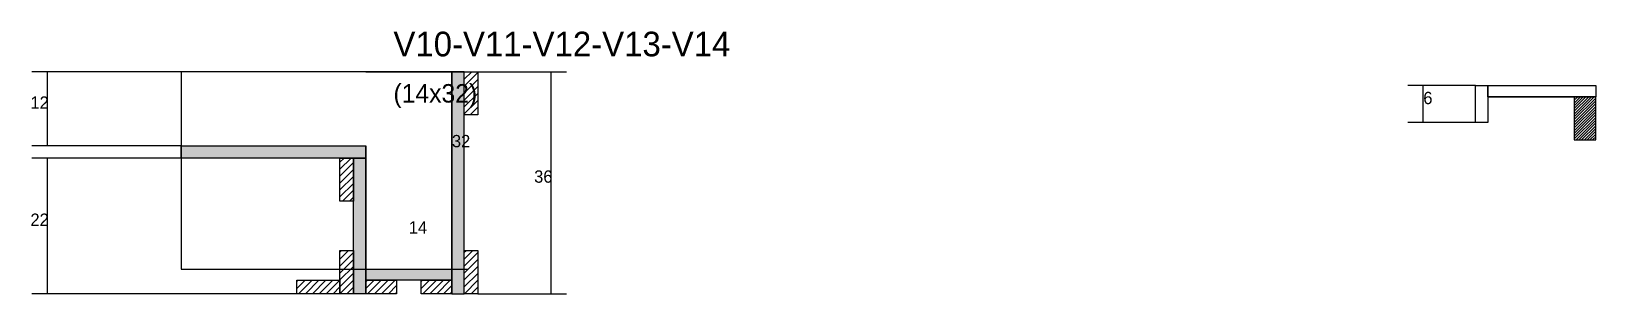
# Model space of a CAD drawing. Header units: metres. Extents: x 133478 to 135127, y 33327 to 33940.
# Drawn here: x 134371 to 134880, y 33855 to 33940 of the extents above; entities that cross this region are included whole.
import ezdxf

# ---------------------------------------------------------------- set-up
doc = ezdxf.new("R2010")
doc.units = ezdxf.units.M
for name, color, linetype in [('CONCRETO', 251, 'Continuous'), ('COTA', 4, 'Continuous'), ('Cota Seção (2x)', 4, 'Continuous'), ('Hachura', 253, 'Continuous'), ('Madeira', 126, 'Continuous'), ('Painéis', 200, 'Continuous'), ('Texto Seção', 7, 'Continuous')]:
    doc.layers.add(name, color=color, linetype=linetype)

msp = doc.modelspace()

# ---------------------------------------------------------------- texts
at = {"layer": 'COTA'}
for s, p in [('12', (134371.1, 33914.6)), ('36', (134534.7, 33890.6)), ('22', (134371.1, 33876.6))]:
    msp.add_text(s, height=4, dxfattribs=at).set_placement(p)
at = {"layer": 'Cota Seção (2x)'}
for s, p in [('6', (134823.5, 33916.1)), ('32', (134508, 33902.1)), ('14', (134494, 33874.1))]:
    msp.add_text(s, height=4, dxfattribs=at).set_placement(p)
at = {"layer": 'Texto Seção'}
for s, height, p in [('V10-V11-V12-V13-V14', 8, (134489, 33931.6)), ('(14x32)', 6, (134489, 33916.6))]:
    msp.add_text(s, height=height, dxfattribs=at).set_placement(p)

# ---------------------------------------------------------------- hatches: boundary and pattern name
at = {"layer": 'Hachura'}
h = msp.add_hatch(color=8, dxfattribs=at)
h.dxf.hatch_style = 1
h.paths.add_polyline_path([(134512, 33926.6), (134508, 33926.6), (134508, 33926.6), (134508, 33854.6), (134508, 33854.6), (134512, 33854.6), (134512, 33854.6), (134512, 33926.6)])
h = msp.add_hatch(dxfattribs=at)
h.set_pattern_fill('ANSI31', scale=0.5)
h.paths.add_polyline_path([(134516.4, 33912.6), (134512, 33912.6), (134512, 33912.6), (134512, 33926.6), (134512, 33926.6), (134516.4, 33926.6), (134516.4, 33926.6), (134516.4, 33912.6)])
h = msp.add_hatch(color=8, dxfattribs=at)
h.dxf.hatch_style = 1
h.paths.add_polyline_path([(134420, 33898.6), (134420, 33902.6), (134420, 33902.6), (134480, 33902.6), (134480, 33902.6), (134480, 33898.6), (134480, 33898.6), (134420, 33898.6)])
h = msp.add_hatch(dxfattribs=at)
h.set_pattern_fill('ANSI31', scale=0.5)
h.paths.add_polyline_path([(134476, 33884.6), (134471.6, 33884.6), (134471.6, 33884.6), (134471.6, 33898.6), (134471.6, 33898.6), (134476, 33898.6), (134476, 33898.6), (134476, 33884.6)])
h = msp.add_hatch(color=8, dxfattribs=at)
h.dxf.hatch_style = 1
h.paths.add_polyline_path([(134476, 33898.6), (134480, 33898.6), (134480, 33898.6), (134480, 33854.6), (134480, 33854.6), (134476, 33854.6), (134476, 33854.6), (134476, 33898.6)])
h = msp.add_hatch(dxfattribs=at)
h.set_pattern_fill('ANSI31', scale=0.5)
h.paths.add_polyline_path([(134476, 33854.6), (134471.6, 33854.6), (134471.6, 33854.6), (134471.6, 33868.6), (134471.6, 33868.6), (134476, 33868.6), (134476, 33868.6), (134476, 33854.6)])
h = msp.add_hatch(dxfattribs=at)
h.set_pattern_fill('ANSI31', scale=0.5)
h.paths.add_polyline_path([(134516.4, 33854.6), (134512, 33854.6), (134512, 33854.6), (134512, 33868.6), (134512, 33868.6), (134516.4, 33868.6), (134516.4, 33868.6), (134516.4, 33854.6)])
h = msp.add_hatch(color=8, dxfattribs=at)
h.dxf.hatch_style = 1
h.paths.add_polyline_path([(134480, 33859), (134480, 33862.6), (134480, 33862.6), (134508, 33862.6), (134508, 33862.6), (134508, 33859), (134508, 33859), (134480, 33859)])
h = msp.add_hatch(dxfattribs=at)
h.set_pattern_fill('ANSI31', scale=0.5)
h.paths.add_polyline_path([(134471.6, 33859), (134471.6, 33854.6), (134471.6, 33854.6), (134457.6, 33854.6), (134457.6, 33854.6), (134457.6, 33859), (134457.6, 33859), (134471.6, 33859)])
h = msp.add_hatch(dxfattribs=at)
h.set_pattern_fill('ANSI31', scale=0.5)
h.paths.add_polyline_path([(134480, 33854.6), (134480, 33859), (134480, 33859), (134490, 33859), (134490, 33859), (134490, 33854.6), (134490, 33854.6), (134480, 33854.6)])
h = msp.add_hatch(dxfattribs=at)
h.set_pattern_fill('ANSI31', scale=0.5)
h.paths.add_polyline_path([(134498, 33854.6), (134498, 33859), (134498, 33859), (134508, 33859), (134508, 33859), (134508, 33854.6), (134508, 33854.6), (134498, 33854.6)])
at = {"layer": 'Madeira'}
h = msp.add_hatch(dxfattribs=at)
h.set_pattern_fill('ANSI31', scale=0.2)
h.paths.add_polyline_path([(134879.5, 33918.5), (134872.5, 33918.5), (134872.5, 33904.5), (134879.5, 33904.5)])

# ---------------------------------------------------------------- linework, layer by layer
at = {"layer": 'CONCRETO'}
for points in [[(134420, 33926.6), (134420, 33902.6), (134480, 33902.6), (134480, 33862.6), (134508, 33862.6), (134508, 33906.6), (134508, 33926.6), (134480, 33926.6), (134480, 33926.6)], [(134420, 33862.6), (134508, 33862.6), (134508, 33926.6), (134420, 33926.6)]]:
    msp.add_lwpolyline(points, close=True, dxfattribs=at)
at = {"layer": 'COTA'}
for p, q in [((134420, 33926.6), (134371.6, 33926.6)), ((134376.6, 33902.6), (134376.6, 33926.6)), ((134500.9, 33926.6), (134545.2, 33926.6)), ((134540.2, 33854.6), (134540.2, 33926.6)), ((134420, 33902.6), (134371.6, 33902.6)), ((134420, 33898.6), (134371.6, 33898.6)), ((134376.6, 33854.6), (134376.6, 33898.6)), ((134457.6, 33854.6), (134371.6, 33854.6)), ((134516.4, 33854.6), (134545.2, 33854.6))]:
    msp.add_line(p, q, dxfattribs=at)
at = {"layer": 'Cota Seção (2x)'}
for p, q in [((134480, 33926.6), (134513, 33926.6)), ((134508, 33862.6), (134508, 33926.6)), ((134840.5, 33922.1), (134818.5, 33922.1)), ((134823.5, 33910.1), (134823.5, 33922.1)), ((134840.5, 33910.1), (134818.5, 33910.1)), ((134480, 33862.6), (134480, 33867.6)), ((134508, 33862.6), (134508, 33867.6)), ((134480, 33862.6), (134513, 33862.6)), ((134480, 33862.6), (134508, 33862.6))]:
    msp.add_line(p, q, dxfattribs=at)
at = {"layer": 'Madeira'}
for points in [[(134516.4, 33912.6), (134512, 33912.6), (134512, 33926.6), (134516.4, 33926.6)], [(134879.5, 33918.5), (134872.5, 33918.5), (134872.5, 33904.5), (134879.5, 33904.5)], [(134476, 33884.6), (134471.6, 33884.6), (134471.6, 33898.6), (134476, 33898.6)], [(134476, 33854.6), (134471.6, 33854.6), (134471.6, 33868.6), (134476, 33868.6)], [(134516.4, 33854.6), (134512, 33854.6), (134512, 33868.6), (134516.4, 33868.6)], [(134471.6, 33859), (134471.6, 33854.6), (134457.6, 33854.6), (134457.6, 33859)], [(134480, 33854.6), (134480, 33859), (134490, 33859), (134490, 33854.6)], [(134498, 33854.6), (134498, 33859), (134508, 33859), (134508, 33854.6)]]:
    msp.add_lwpolyline(points, close=True, dxfattribs=at)
at = {"layer": 'Painéis'}
for p, q in [((134508, 33854.6), (134508, 33926.6)), ((134840.5, 33910.1), (134840.5, 33922.1)), ((134844.5, 33922.1), (134879.5, 33922.1)), ((134844.5, 33918.5), (134844.5, 33922.1)), ((134844.5, 33918.5), (134879.5, 33918.5)), ((134420, 33902.6), (134480, 33902.6)), ((134420, 33898.6), (134420, 33902.6)), ((134480, 33898.6), (134480, 33902.6)), ((134480, 33854.6), (134480, 33898.6)), ((134480, 33862.6), (134508, 33862.6)), ((134480, 33859), (134480, 33862.6)), ((134508, 33859), (134508, 33862.6))]:
    msp.add_line(p, q, dxfattribs=at)
for points in [[(134512, 33926.6), (134508, 33926.6), (134508, 33854.6), (134512, 33854.6)], [(134844.5, 33910.1), (134840.5, 33910.1), (134840.5, 33922.1), (134844.5, 33922.1)], [(134420, 33898.6), (134420, 33902.6), (134480, 33902.6), (134480, 33898.6)], [(134476, 33898.6), (134480, 33898.6), (134480, 33854.6), (134476, 33854.6)], [(134480, 33859), (134480, 33862.6), (134508, 33862.6), (134508, 33859)]]:
    msp.add_lwpolyline(points, close=True, dxfattribs=at)
msp.add_lwpolyline([(134844.5, 33922.1), (134879.5, 33922.1), (134879.5, 33918.5), (134844.5, 33918.5), (134844.5, 33922.1)], dxfattribs=at)

msp.set_redraw_order([(e.dxf.handle, doc.entitydb.next_handle()) for e in msp.query("TEXT MTEXT ATTDEF DIMENSION ARC_DIMENSION")])  # texts and dimensions are drawn at this point

doc.saveas('drawing.dxf')
